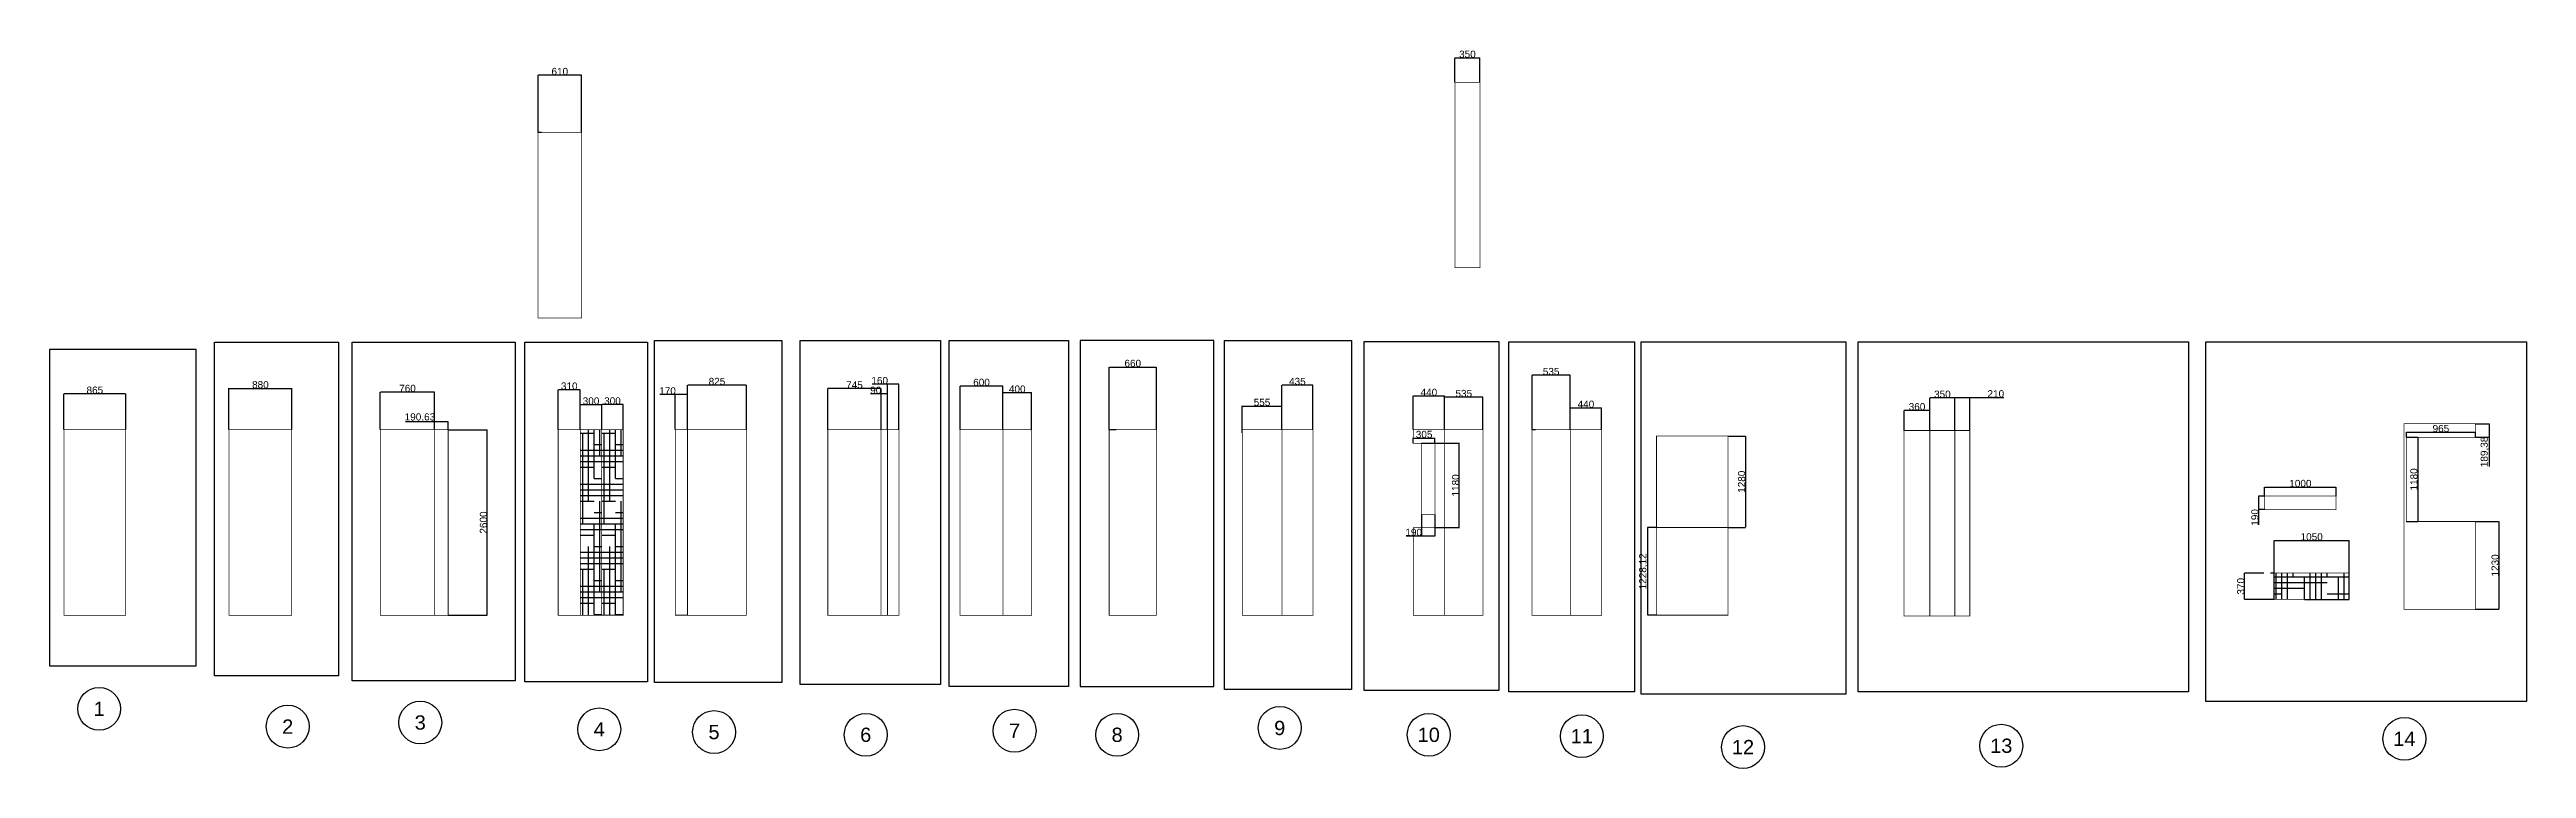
# Model space of a CAD drawing. Header units: millimetres. Extents: x 55547 to 190849, y 191990 to 326950.
# Drawn here: x 107972 to 142641, y 200333 to 210405 of the extents above; entities that cross this region are included whole.
import ezdxf
from ezdxf.enums import TextEntityAlignment as Align

# ---------------------------------------------------------------- set-up
doc = ezdxf.new("R2010")
doc.units = ezdxf.units.MM
doc.layers.get('Defpoints').update_dxf_attribs({"color": 144})
for name, color, linetype in [('000_50T 1pcs', 3, 'Continuous'), ('000_50T 갯수', 2, 'Continuous'), ('000_쪽', 2, 'Continuous')]:
    doc.layers.add(name, color=color, linetype=linetype)
doc.styles.get("Standard").update_dxf_attribs({"font": 'arial.ttf'})
doc.dimstyles.new('ISO-25', dxfattribs={"dimtxt": 2.5, "dimasz": 2.5, "dimexe": 1.25, "dimexo": 0.625, "dimtad": 1, "dimtxsty": 'Standard', "dimcen": 2.5, "dimadec": 0, "dimazin": 0, "dimtfac": 1, "dimtmove": 0, "dimatfit": 3, "dimfxl": 1, "dimarcsym": 0})

msp = doc.modelspace()

# ---------------------------------------------------------------- texts
at = {"layer": '000_50T 갯수', "color": 2, "lineweight": 30}
for s, p in [('1', (108666.201, 201168.882)), ('2', (111305.535, 200920.249)), ('3', (113160.72, 200977.626)), ('4', (115666.175, 200881.998)), ('8', (122914.781, 200805.496)), ('10', (127276.613, 200805.496)), ('13', (135290.244, 200652.491)), ('14', (140932.299, 200748.119)), ('12', (131675.503, 200633.365))]:
    msp.add_text(s, height=200, dxfattribs=at).set_placement(p, align=Align.MIDDLE_CENTER)
at = {"layer": '000_50T 갯수', "color": 4, "lineweight": 30}
for s, p in [('5', (117272.726, 200843.747)), ('6', (119395.669, 200805.496)), ('7', (121480.36, 200862.873)), ('9', (125190.729, 200901.124)), ('11', (129418.681, 200786.37))]:
    msp.add_text(s, height=200, dxfattribs=at).set_placement(p, align=Align.MIDDLE_CENTER)

# ---------------------------------------------------------------- blocks, each defined once
blk = doc.blocks.new('*D346')
at = {"layer": '000_50T 1pcs', "color": 0, "lineweight": -2, "transparency": 16777216}
for p, q in [((115701, 205082), (115701, 205432)), ((115999, 205431), (115704, 205431)), ((116001, 205082), (116001, 205432))]:
    blk.add_line(p, q, dxfattribs=at)
at = {"layer": '000_50T 1pcs', "color": 0, "transparency": 16777216}
for points in [[(115704, 205431), (115704, 205430), (115701, 205431)], [(115999, 205431), (115999, 205430), (116001, 205431)]]:
    blk.add_solid(points, dxfattribs=at)
at = {"layer": 'Defpoints', "color": 0, "transparency": 16777216}
for p in [(115701, 205431), (115701, 205081, 0), (116001, 205081, 0)]:
    blk.add_point(p, dxfattribs=at)
at = {"layer": '000_50T 1pcs', "color": 0, "transparency": 16777216, "insert": (115851, 205482), "char_height": 100, "attachment_point": 5}
blk.add_mtext('300', dxfattribs=at)
blk = doc.blocks.new('*D349')
at = {"layer": '000_50T 1pcs', "color": 0, "lineweight": -2, "transparency": 16777216}
for p, q in [((115401, 205081), (115401, 205431)), ((115699, 205429), (115404, 205429)), ((115701, 205081), (115701, 205431))]:
    blk.add_line(p, q, dxfattribs=at)
at = {"layer": '000_50T 1pcs', "color": 0, "transparency": 16777216}
for points in [[(115404, 205430), (115404, 205429), (115401, 205429)], [(115699, 205430), (115699, 205429), (115701, 205429)]]:
    blk.add_solid(points, dxfattribs=at)
at = {"layer": 'Defpoints', "color": 0, "transparency": 16777216}
for p in [(115401, 205429), (115401, 205080, 0), (115701, 205080, 0)]:
    blk.add_point(p, dxfattribs=at)
at = {"layer": '000_50T 1pcs', "color": 0, "transparency": 16777216, "insert": (115551, 205481), "char_height": 100, "attachment_point": 5}
blk.add_mtext('300', dxfattribs=at)
blk = doc.blocks.new('*D396')
at = {"layer": '000_50T 1pcs', "color": 0, "lineweight": -2, "transparency": 16777216}
for p, q in [((115091, 205080), (115091, 205639)), ((115399, 205638), (115094, 205638)), ((115401, 205080), (115401, 205639))]:
    blk.add_line(p, q, dxfattribs=at)
at = {"layer": '000_50T 1pcs', "color": 0, "transparency": 16777216}
for points in [[(115094, 205638), (115094, 205638), (115091, 205638)], [(115399, 205638), (115399, 205638), (115401, 205638)]]:
    blk.add_solid(points, dxfattribs=at)
at = {"layer": 'Defpoints', "color": 0, "transparency": 16777216}
for p in [(115091, 205638), (115091, 205079), (115401, 205079)]:
    blk.add_point(p, dxfattribs=at)
at = {"layer": '000_50T 1pcs', "color": 0, "lineweight": 30, "transparency": 16777216, "insert": (115246, 205690), "char_height": 100, "attachment_point": 5}
blk.add_mtext('310', dxfattribs=at)
blk = doc.blocks.new('*D397')
at = {"layer": '000_50T 1pcs', "color": 0, "lineweight": -2, "transparency": 16777216}
for p, q in [((113552, 205079), (114098, 205079)), ((114096, 202481), (114096, 205076)), ((113552, 202479), (114098, 202479))]:
    blk.add_line(p, q, dxfattribs=at)
at = {"layer": '000_50T 1pcs', "color": 0, "transparency": 16777216}
for points in [[(114096, 205076), (114097, 205076), (114096, 205079)], [(114096, 202481), (114097, 202481), (114096, 202479)]]:
    blk.add_solid(points, dxfattribs=at)
at = {"layer": 'Defpoints', "color": 0, "transparency": 16777216}
for p in [(113552, 205079), (114096, 205079), (113552, 202479)]:
    blk.add_point(p, dxfattribs=at)
at = {"layer": '000_50T 1pcs', "color": 0, "lineweight": 30, "transparency": 16777216, "insert": (114045, 203779), "char_height": 100, "attachment_point": 5, "rotation": 90}
blk.add_mtext('2600', dxfattribs=at)
blk = doc.blocks.new('*D405')
at = {"layer": '000_50T 1pcs', "color": 0, "lineweight": -2, "transparency": 16777216}
for p, q in [((112602, 205080), (112602, 205607)), ((113359, 205606), (112604, 205606)), ((113362, 205080), (113362, 205607))]:
    blk.add_line(p, q, dxfattribs=at)
at = {"layer": '000_50T 1pcs', "color": 0, "transparency": 16777216}
for points in [[(112604, 205606), (112604, 205606), (112602, 205606)], [(113359, 205606), (113359, 205606), (113362, 205606)]]:
    blk.add_solid(points, dxfattribs=at)
at = {"layer": 'Defpoints', "color": 0, "transparency": 16777216}
for p in [(112602, 205606), (112602, 205080), (113362, 205080)]:
    blk.add_point(p, dxfattribs=at)
at = {"layer": '000_50T 1pcs', "color": 0, "lineweight": 30, "transparency": 16777216, "insert": (112982, 205658), "char_height": 100, "attachment_point": 5}
blk.add_mtext('760', dxfattribs=at)
blk = doc.blocks.new('*D407')
at = {"layer": '000_50T 1pcs', "color": 0, "lineweight": -2, "transparency": 16777216}
for p, q in [((110483, 205080), (110483, 205659)), ((110485, 205658), (111360, 205658)), ((111363, 205080), (111363, 205659))]:
    blk.add_line(p, q, dxfattribs=at)
at = {"layer": '000_50T 1pcs', "color": 0, "transparency": 16777216}
for points in [[(110485, 205658), (110485, 205657), (110483, 205658)], [(111360, 205658), (111360, 205657), (111363, 205658)]]:
    blk.add_solid(points, dxfattribs=at)
at = {"layer": 'Defpoints', "color": 0, "transparency": 16777216}
for p in [(111363, 205658), (110483, 205080), (111363, 205080)]:
    blk.add_point(p, dxfattribs=at)
at = {"layer": '000_50T 1pcs', "color": 0, "lineweight": 30, "transparency": 16777216, "insert": (110923, 205709), "char_height": 100, "attachment_point": 5}
blk.add_mtext('880', dxfattribs=at)
blk = doc.blocks.new('*D408')
at = {"layer": '000_50T 1pcs', "color": 0, "lineweight": -2, "transparency": 16777216}
for p, q in [((116731, 205572), (116516, 205572)), ((116731, 205082), (116731, 205573)), ((116899, 205572), (116734, 205572)), ((116901, 205082), (116901, 205573))]:
    blk.add_line(p, q, dxfattribs=at)
at = {"layer": '000_50T 1pcs', "color": 0, "transparency": 16777216}
for points in [[(116734, 205572), (116734, 205571), (116731, 205572)], [(116899, 205572), (116899, 205571), (116901, 205572)]]:
    blk.add_solid(points, dxfattribs=at)
at = {"layer": 'Defpoints', "color": 0, "transparency": 16777216}
for p in [(116731, 205572), (116731, 205081), (116901, 205081)]:
    blk.add_point(p, dxfattribs=at)
at = {"layer": '000_50T 1pcs', "color": 0, "lineweight": 30, "transparency": 16777216, "insert": (116622, 205623), "char_height": 100, "attachment_point": 5}
blk.add_mtext('170', dxfattribs=at)
blk = doc.blocks.new('*D359')
at = {"layer": '000_50T 1pcs', "color": 0, "lineweight": -2, "transparency": 16777216}
for p, q in [((116901, 205081), (116901, 205704)), ((117724, 205703), (116904, 205703)), ((117726, 205082), (117726, 205704))]:
    blk.add_line(p, q, dxfattribs=at)
at = {"layer": '000_50T 1pcs', "color": 0, "transparency": 16777216}
for points in [[(116904, 205704), (116904, 205703), (116901, 205703)], [(117724, 205704), (117724, 205703), (117726, 205703)]]:
    blk.add_solid(points, dxfattribs=at)
at = {"layer": 'Defpoints', "color": 0, "transparency": 16777216}
for p in [(116901, 205703), (116901, 205080), (117726, 205081)]:
    blk.add_point(p, dxfattribs=at)
at = {"layer": '000_50T 1pcs', "color": 0, "lineweight": 30, "transparency": 16777216, "insert": (117314, 205755), "char_height": 100, "attachment_point": 5}
blk.add_mtext('825', dxfattribs=at)
blk = doc.blocks.new('*D378')
at = {"layer": '000_50T 1pcs', "color": 0, "lineweight": -2, "transparency": 16777216}
for p, q in [((113362, 205188), (112952, 205188)), ((113362, 205080), (113362, 205189)), ((113550, 205188), (113364, 205188)), ((113552, 205080), (113552, 205189))]:
    blk.add_line(p, q, dxfattribs=at)
at = {"layer": '000_50T 1pcs', "color": 0, "transparency": 16777216}
for points in [[(113364, 205189), (113364, 205188), (113362, 205188)], [(113550, 205189), (113550, 205188), (113552, 205188)]]:
    blk.add_solid(points, dxfattribs=at)
at = {"layer": 'Defpoints', "color": 0, "transparency": 16777216}
for p in [(113362, 205188), (113362, 205079), (113552, 205079)]:
    blk.add_point(p, dxfattribs=at)
at = {"layer": '000_50T 1pcs', "color": 0, "lineweight": 30, "transparency": 16777216, "insert": (113156, 205249), "char_height": 100, "attachment_point": 5}
blk.add_mtext('190,63', dxfattribs=at)
blk = doc.blocks.new('*D401')
at = {"layer": '000_50T 1pcs', "color": 0, "lineweight": -2, "transparency": 16777216}
for p, q in [((114809, 209244), (114809, 210046)), ((115417, 210045), (114812, 210045)), ((115419, 209244), (115419, 210046))]:
    blk.add_line(p, q, dxfattribs=at)
at = {"layer": '000_50T 1pcs', "color": 0, "transparency": 16777216}
for points in [[(114812, 210045), (114812, 210045), (114809, 210045)], [(115417, 210045), (115417, 210045), (115419, 210045)]]:
    blk.add_solid(points, dxfattribs=at)
at = {"layer": 'Defpoints', "color": 0, "transparency": 16777216}
for p in [(114809, 210045), (114809, 209244), (115419, 209244)]:
    blk.add_point(p, dxfattribs=at)
at = {"layer": '000_50T 1pcs', "color": 0, "lineweight": 30, "transparency": 16777216, "insert": (115114, 210097), "char_height": 100, "attachment_point": 5}
blk.add_mtext('610', dxfattribs=at)
blk = doc.blocks.new('*D406')
at = {"layer": '000_50T 1pcs', "color": 0, "lineweight": -2, "transparency": 16777216}
for p, q in [((108174, 205080), (108174, 205583)), ((109036, 205582), (108176, 205582)), ((109039, 205080), (109039, 205583))]:
    blk.add_line(p, q, dxfattribs=at)
at = {"layer": '000_50T 1pcs', "color": 0, "transparency": 16777216}
for points in [[(108176, 205582), (108176, 205581), (108174, 205582)], [(109036, 205582), (109036, 205581), (109039, 205582)]]:
    blk.add_solid(points, dxfattribs=at)
at = {"layer": 'Defpoints', "color": 0, "transparency": 16777216}
for p in [(108174, 205582), (108174, 205080), (109039, 205080)]:
    blk.add_point(p, dxfattribs=at)
at = {"layer": '000_50T 1pcs', "color": 0, "lineweight": 30, "transparency": 16777216, "insert": (108606, 205633), "char_height": 100, "attachment_point": 5}
blk.add_mtext('865', dxfattribs=at)
blk = doc.blocks.new('*D347')
at = {"layer": '000_50T 1pcs', "color": 0, "lineweight": -2, "transparency": 16777216}
for p, q in [((138964, 203071), (138694, 203071)), ((138695, 202704), (138695, 203069)), ((139109, 202701), (138694, 202701))]:
    blk.add_line(p, q, dxfattribs=at)
at = {"layer": '000_50T 1pcs', "color": 0, "transparency": 16777216}
for points in [[(138695, 203069), (138696, 203069), (138695, 203071)], [(138695, 202704), (138696, 202704), (138695, 202701)]]:
    blk.add_solid(points, dxfattribs=at)
at = {"layer": 'Defpoints', "color": 0, "transparency": 16777216}
for p in [(138695, 203071), (138965, 203071, 0), (139110, 202701, 0)]:
    blk.add_point(p, dxfattribs=at)
at = {"layer": '000_50T 1pcs', "color": 0, "transparency": 16777216, "insert": (138643, 202886), "char_height": 100, "attachment_point": 5, "rotation": 90}
blk.add_mtext('370', dxfattribs=at)
blk = doc.blocks.new('*D348')
at = {"layer": '000_50T 1pcs', "color": 0, "lineweight": -2, "transparency": 16777216}
for p, q in [((139110, 202702), (139110, 203527)), ((139113, 203526), (140158, 203526)), ((140160, 202702), (140160, 203527))]:
    blk.add_line(p, q, dxfattribs=at)
at = {"layer": '000_50T 1pcs', "color": 0, "transparency": 16777216}
for points in [[(139113, 203526), (139113, 203526), (139110, 203526)], [(140158, 203526), (140158, 203526), (140160, 203526)]]:
    blk.add_solid(points, dxfattribs=at)
at = {"layer": 'Defpoints', "color": 0, "transparency": 16777216}
for p in [(140160, 203526), (139110, 202701, 0), (140160, 202701, 0)]:
    blk.add_point(p, dxfattribs=at)
at = {"layer": '000_50T 1pcs', "color": 0, "transparency": 16777216, "insert": (139635, 203578), "char_height": 100, "attachment_point": 5}
blk.add_mtext('1050', dxfattribs=at)
blk = doc.blocks.new('*D352')
at = {"layer": '000_50T 1pcs', "color": 0, "lineweight": -2, "transparency": 16777216}
for p, q in [((134291, 205068), (134291, 205526)), ((134638, 205524), (134293, 205524)), ((134641, 205068), (134641, 205526))]:
    blk.add_line(p, q, dxfattribs=at)
at = {"layer": '000_50T 1pcs', "color": 0, "transparency": 16777216}
for points in [[(134293, 205525), (134293, 205524), (134291, 205524)], [(134638, 205525), (134638, 205524), (134641, 205524)]]:
    blk.add_solid(points, dxfattribs=at)
at = {"layer": 'Defpoints', "color": 0, "transparency": 16777216}
for p in [(134291, 205524), (134291, 205068, 0), (134641, 205068, 0)]:
    blk.add_point(p, dxfattribs=at)
at = {"layer": '000_50T 1pcs', "color": 0, "lineweight": 30, "transparency": 16777216, "insert": (134466, 205576), "char_height": 100, "attachment_point": 5}
blk.add_mtext('350', dxfattribs=at)
blk = doc.blocks.new('*D393')
at = {"layer": '000_50T 1pcs', "color": 0, "lineweight": -2, "transparency": 16777216}
for p, q in [((127059, 205080), (127059, 205552)), ((127497, 205551), (127062, 205551)), ((127499, 205080), (127499, 205552))]:
    blk.add_line(p, q, dxfattribs=at)
at = {"layer": '000_50T 1pcs', "color": 0, "transparency": 16777216}
for points in [[(127062, 205551), (127062, 205550), (127059, 205551)], [(127497, 205551), (127497, 205550), (127499, 205551)]]:
    blk.add_solid(points, dxfattribs=at)
at = {"layer": 'Defpoints', "color": 0, "transparency": 16777216}
for p in [(127059, 205551), (127059, 205079), (127499, 205079)]:
    blk.add_point(p, dxfattribs=at)
at = {"layer": '000_50T 1pcs', "color": 0, "lineweight": 30, "transparency": 16777216, "insert": (127279, 205602), "char_height": 100, "attachment_point": 5}
blk.add_mtext('440', dxfattribs=at)
blk = doc.blocks.new('*D394')
at = {"layer": '000_50T 1pcs', "color": 0, "lineweight": -2, "transparency": 16777216}
for p, q in [((134641, 205068), (134641, 205531)), ((134643, 205530), (134848, 205530)), ((134851, 205068), (134851, 205531)), ((134851, 205530), (135326, 205530))]:
    blk.add_line(p, q, dxfattribs=at)
at = {"layer": '000_50T 1pcs', "color": 0, "transparency": 16777216}
for points in [[(134643, 205531), (134643, 205530), (134641, 205530)], [(134848, 205531), (134848, 205530), (134851, 205530)]]:
    blk.add_solid(points, dxfattribs=at)
at = {"layer": 'Defpoints', "color": 0, "transparency": 16777216}
for p in [(134641, 205530), (134641, 205068), (134851, 205068)]:
    blk.add_point(p, dxfattribs=at)
at = {"layer": '000_50T 1pcs', "color": 0, "lineweight": 30, "transparency": 16777216, "insert": (135214, 205582), "char_height": 100, "attachment_point": 5}
blk.add_mtext('210', dxfattribs=at)
blk = doc.blocks.new('*D395')
at = {"layer": '000_50T 1pcs', "color": 0, "lineweight": -2, "transparency": 16777216}
for p, q in [((124666, 205080), (124666, 205412)), ((124668, 205411), (125218, 205411)), ((125221, 205080), (125221, 205412))]:
    blk.add_line(p, q, dxfattribs=at)
at = {"layer": '000_50T 1pcs', "color": 0, "transparency": 16777216}
for points in [[(124668, 205411), (124668, 205410), (124666, 205411)], [(125218, 205411), (125218, 205410), (125221, 205411)]]:
    blk.add_solid(points, dxfattribs=at)
at = {"layer": 'Defpoints', "color": 0, "transparency": 16777216}
for p in [(125221, 205411), (124666, 205080), (125221, 205080)]:
    blk.add_point(p, dxfattribs=at)
at = {"layer": '000_50T 1pcs', "color": 0, "lineweight": 30, "transparency": 16777216, "insert": (124943, 205462), "char_height": 100, "attachment_point": 5}
blk.add_mtext('555', dxfattribs=at)
blk = doc.blocks.new('*D353')
at = {"layer": '000_50T 1pcs', "color": 0, "lineweight": -2, "transparency": 16777216}
for p, q in [((119701, 205715), (119486, 205715)), ((119701, 205080), (119701, 205717)), ((119858, 205715), (119703, 205715)), ((119861, 205080), (119861, 205717))]:
    blk.add_line(p, q, dxfattribs=at)
at = {"layer": '000_50T 1pcs', "color": 0, "transparency": 16777216}
for points in [[(119703, 205716), (119703, 205715), (119701, 205715)], [(119858, 205716), (119858, 205715), (119861, 205715)]]:
    blk.add_solid(points, dxfattribs=at)
at = {"layer": 'Defpoints', "color": 0, "transparency": 16777216}
for p in [(119701, 205715), (119701, 205079), (119861, 205079)]:
    blk.add_point(p, dxfattribs=at)
at = {"layer": '000_50T 1pcs', "color": 0, "lineweight": 30, "transparency": 16777216, "insert": (119592, 205767), "char_height": 100, "attachment_point": 5}
blk.add_mtext('160', dxfattribs=at)
blk = doc.blocks.new('*D398')
at = {"layer": '000_50T 1pcs', "color": 0, "lineweight": -2, "transparency": 16777216}
for p, q in [((129257, 205080), (129257, 205385)), ((129695, 205383), (129260, 205383)), ((129697, 205080), (129697, 205385))]:
    blk.add_line(p, q, dxfattribs=at)
at = {"layer": '000_50T 1pcs', "color": 0, "transparency": 16777216}
for points in [[(129260, 205384), (129260, 205383), (129257, 205383)], [(129695, 205384), (129695, 205383), (129697, 205383)]]:
    blk.add_solid(points, dxfattribs=at)
at = {"layer": 'Defpoints', "color": 0, "transparency": 16777216}
for p in [(129257, 205383), (129257, 205079), (129697, 205080)]:
    blk.add_point(p, dxfattribs=at)
at = {"layer": '000_50T 1pcs', "color": 0, "lineweight": 30, "transparency": 16777216, "insert": (129477, 205435), "char_height": 100, "attachment_point": 5}
blk.add_mtext('440', dxfattribs=at)
blk = doc.blocks.new('*D399')
at = {"layer": '000_50T 1pcs', "color": 0, "lineweight": -2, "transparency": 16777216}
for p, q in [((127499, 205080), (127499, 205535)), ((128032, 205534), (127502, 205534)), ((128034, 205080), (128034, 205535))]:
    blk.add_line(p, q, dxfattribs=at)
at = {"layer": '000_50T 1pcs', "color": 0, "transparency": 16777216}
for points in [[(127502, 205534), (127502, 205533), (127499, 205534)], [(128032, 205534), (128032, 205533), (128034, 205534)]]:
    blk.add_solid(points, dxfattribs=at)
at = {"layer": 'Defpoints', "color": 0, "transparency": 16777216}
for p in [(127499, 205534), (127499, 205079), (128034, 205079)]:
    blk.add_point(p, dxfattribs=at)
at = {"layer": '000_50T 1pcs', "color": 0, "lineweight": 30, "transparency": 16777216, "insert": (127767, 205586), "char_height": 100, "attachment_point": 5}
blk.add_mtext('535', dxfattribs=at)
blk = doc.blocks.new('*D402')
at = {"layer": '000_50T 1pcs', "color": 0, "lineweight": -2, "transparency": 16777216}
for p, q in [((120717, 205080), (120717, 205691)), ((121315, 205690), (120720, 205690)), ((121317, 205080), (121317, 205691))]:
    blk.add_line(p, q, dxfattribs=at)
at = {"layer": '000_50T 1pcs', "color": 0, "transparency": 16777216}
for points in [[(120720, 205690), (120720, 205689), (120717, 205690)], [(121315, 205690), (121315, 205689), (121317, 205690)]]:
    blk.add_solid(points, dxfattribs=at)
at = {"layer": 'Defpoints', "color": 0, "transparency": 16777216}
for p in [(120717, 205690), (120717, 205080), (121317, 205080)]:
    blk.add_point(p, dxfattribs=at)
at = {"layer": '000_50T 1pcs', "color": 0, "lineweight": 30, "transparency": 16777216, "insert": (121017, 205742), "char_height": 100, "attachment_point": 5}
blk.add_mtext('600', dxfattribs=at)
blk = doc.blocks.new('*D403')
at = {"layer": '000_50T 1pcs', "color": 0, "lineweight": -2, "transparency": 16777216}
for p, q in [((118866, 205080), (118866, 205656)), ((119608, 205655), (118868, 205655)), ((119611, 205080), (119611, 205656))]:
    blk.add_line(p, q, dxfattribs=at)
at = {"layer": '000_50T 1pcs', "color": 0, "transparency": 16777216}
for points in [[(118868, 205655), (118868, 205655), (118866, 205655)], [(119608, 205655), (119608, 205655), (119611, 205655)]]:
    blk.add_solid(points, dxfattribs=at)
at = {"layer": 'Defpoints', "color": 0, "transparency": 16777216}
for p in [(118866, 205655), (118866, 205080), (119611, 205080)]:
    blk.add_point(p, dxfattribs=at)
at = {"layer": '000_50T 1pcs', "color": 0, "lineweight": 30, "transparency": 16777216, "insert": (119238, 205706), "char_height": 100, "attachment_point": 5}
blk.add_mtext('745', dxfattribs=at)
blk = doc.blocks.new('*D404')
at = {"layer": '000_50T 1pcs', "color": 0, "lineweight": -2, "transparency": 16777216}
for p, q in [((119611, 205580), (119464, 205580)), ((119611, 205080), (119611, 205581)), ((119698, 205580), (119613, 205580)), ((119701, 205080), (119701, 205581))]:
    blk.add_line(p, q, dxfattribs=at)
at = {"layer": '000_50T 1pcs', "color": 0, "transparency": 16777216}
for points in [[(119613, 205581), (119613, 205580), (119611, 205580)], [(119698, 205581), (119698, 205580), (119701, 205580)]]:
    blk.add_solid(points, dxfattribs=at)
at = {"layer": 'Defpoints', "color": 0, "transparency": 16777216}
for p in [(119611, 205580), (119611, 205080), (119701, 205079)]:
    blk.add_point(p, dxfattribs=at)
at = {"layer": '000_50T 1pcs', "color": 0, "lineweight": 30, "transparency": 16777216, "insert": (119536, 205632), "char_height": 100, "attachment_point": 5}
blk.add_mtext('90', dxfattribs=at)
blk = doc.blocks.new('*D354')
at = {"layer": '000_50T 1pcs', "color": 0, "lineweight": -2, "transparency": 16777216}
for p, q in [((125221, 205081), (125221, 205705)), ((125653, 205703), (125223, 205703)), ((125656, 205081), (125656, 205705))]:
    blk.add_line(p, q, dxfattribs=at)
at = {"layer": '000_50T 1pcs', "color": 0, "transparency": 16777216}
for points in [[(125223, 205704), (125223, 205703), (125221, 205703)], [(125653, 205704), (125653, 205703), (125656, 205703)]]:
    blk.add_solid(points, dxfattribs=at)
at = {"layer": 'Defpoints', "color": 0, "transparency": 16777216}
for p in [(125221, 205703), (125221, 205080), (125656, 205080)]:
    blk.add_point(p, dxfattribs=at)
at = {"layer": '000_50T 1pcs', "color": 0, "lineweight": 30, "transparency": 16777216, "insert": (125438, 205755), "char_height": 100, "attachment_point": 5}
blk.add_mtext('435', dxfattribs=at)
blk = doc.blocks.new('*D410')
at = {"layer": '000_50T 1pcs', "color": 0, "lineweight": -2, "transparency": 16777216}
for p, q in [((121317, 205080), (121317, 205598)), ((121715, 205597), (121320, 205597)), ((121717, 205080), (121717, 205598))]:
    blk.add_line(p, q, dxfattribs=at)
at = {"layer": '000_50T 1pcs', "color": 0, "transparency": 16777216}
for points in [[(121320, 205597), (121320, 205596), (121317, 205597)], [(121715, 205597), (121715, 205596), (121717, 205597)]]:
    blk.add_solid(points, dxfattribs=at)
at = {"layer": 'Defpoints', "color": 0, "transparency": 16777216}
for p in [(121317, 205597), (121317, 205080), (121717, 205080)]:
    blk.add_point(p, dxfattribs=at)
at = {"layer": '000_50T 1pcs', "color": 0, "lineweight": 30, "transparency": 16777216, "insert": (121517, 205648), "char_height": 100, "attachment_point": 5}
blk.add_mtext('400', dxfattribs=at)
blk = doc.blocks.new('*D356')
at = {"layer": '000_50T 1pcs', "color": 0, "lineweight": -2, "transparency": 16777216}
for p, q in [((122804, 205081), (122804, 205957)), ((122806, 205956), (123461, 205956)), ((123464, 205080), (123464, 205957))]:
    blk.add_line(p, q, dxfattribs=at)
at = {"layer": '000_50T 1pcs', "color": 0, "transparency": 16777216}
for points in [[(122806, 205957), (122806, 205956), (122804, 205956)], [(123461, 205957), (123461, 205956), (123464, 205956)]]:
    blk.add_solid(points, dxfattribs=at)
at = {"layer": 'Defpoints', "color": 0, "transparency": 16777216}
for p in [(123464, 205956), (122804, 205080), (123464, 205080)]:
    blk.add_point(p, dxfattribs=at)
at = {"layer": '000_50T 1pcs', "color": 0, "lineweight": 30, "transparency": 16777216, "insert": (123134, 206008), "char_height": 100, "attachment_point": 5}
blk.add_mtext('660', dxfattribs=at)
blk = doc.blocks.new('*D415')
at = {"layer": '000_50T 1pcs', "color": 0, "lineweight": -2, "transparency": 16777216}
for p, q in [((128722, 205080), (128722, 205843)), ((129255, 205842), (128725, 205842)), ((129257, 205080), (129257, 205843))]:
    blk.add_line(p, q, dxfattribs=at)
at = {"layer": '000_50T 1pcs', "color": 0, "transparency": 16777216}
for points in [[(128725, 205842), (128725, 205841), (128722, 205842)], [(129255, 205842), (129255, 205841), (129257, 205842)]]:
    blk.add_solid(points, dxfattribs=at)
at = {"layer": 'Defpoints', "color": 0, "transparency": 16777216}
for p in [(128722, 205842), (128722, 205080), (129257, 205080)]:
    blk.add_point(p, dxfattribs=at)
at = {"layer": '000_50T 1pcs', "color": 0, "lineweight": 30, "transparency": 16777216, "insert": (128990, 205894), "char_height": 100, "attachment_point": 5}
blk.add_mtext('535', dxfattribs=at)
blk = doc.blocks.new('*D372')
at = {"layer": '000_50T 1pcs', "color": 0, "lineweight": -2, "transparency": 16777216}
for p, q in [((140961, 204974), (140961, 205045)), ((140964, 205044), (141924, 205044)), ((141926, 204974), (141926, 205045))]:
    blk.add_line(p, q, dxfattribs=at)
at = {"layer": '000_50T 1pcs', "color": 0, "transparency": 16777216}
for points in [[(140964, 205044), (140964, 205043), (140961, 205044)], [(141924, 205044), (141924, 205043), (141926, 205044)]]:
    blk.add_solid(points, dxfattribs=at)
at = {"layer": 'Defpoints', "color": 0, "transparency": 16777216}
for p in [(140961, 204973), (141926, 205044), (141926, 204973)]:
    blk.add_point(p, dxfattribs=at)
at = {"layer": '000_50T 1pcs', "color": 0, "lineweight": 30, "transparency": 16777216, "insert": (141444, 205095), "char_height": 100, "attachment_point": 5}
blk.add_mtext('965', dxfattribs=at)
blk = doc.blocks.new('*D373')
at = {"layer": '000_50T 1pcs', "color": 0, "lineweight": -2, "transparency": 16777216}
for p, q in [((141927, 205163), (142121, 205163)), ((141927, 204974), (142121, 204974)), ((142120, 205161), (142120, 204976)), ((142120, 204974), (142120, 204564))]:
    blk.add_line(p, q, dxfattribs=at)
at = {"layer": '000_50T 1pcs', "color": 0, "transparency": 16777216}
for points in [[(142120, 205161), (142121, 205161), (142120, 205163)], [(142120, 204976), (142121, 204976), (142120, 204974)]]:
    blk.add_solid(points, dxfattribs=at)
at = {"layer": 'Defpoints', "color": 0, "transparency": 16777216}
for p in [(141926, 205163), (141926, 204974), (142120, 204974)]:
    blk.add_point(p, dxfattribs=at)
at = {"layer": '000_50T 1pcs', "color": 0, "lineweight": 30, "transparency": 16777216, "insert": (142059, 204768), "char_height": 100, "attachment_point": 5, "rotation": 90}
blk.add_mtext('189,38', dxfattribs=at)
blk = doc.blocks.new('*D374')
at = {"layer": '000_50T 1pcs', "color": 0, "lineweight": -2, "transparency": 16777216}
for p, q in [((140962, 204973), (141120, 204973)), ((141119, 204971), (141119, 203796)), ((140962, 203793), (141120, 203793))]:
    blk.add_line(p, q, dxfattribs=at)
at = {"layer": '000_50T 1pcs', "color": 0, "transparency": 16777216}
for points in [[(141119, 204971), (141120, 204971), (141119, 204973)], [(141119, 203796), (141120, 203796), (141119, 203793)]]:
    blk.add_solid(points, dxfattribs=at)
at = {"layer": 'Defpoints', "color": 0, "transparency": 16777216}
for p in [(140961, 204973), (140961, 203793), (141119, 203793)]:
    blk.add_point(p, dxfattribs=at)
at = {"layer": '000_50T 1pcs', "color": 0, "lineweight": 30, "transparency": 16777216, "insert": (141067, 204383), "char_height": 100, "attachment_point": 5, "rotation": 90}
blk.add_mtext('1180', dxfattribs=at)
blk = doc.blocks.new('*D375')
at = {"layer": '000_50T 1pcs', "color": 0, "lineweight": -2, "transparency": 16777216}
for p, q in [((141927, 203793), (142256, 203793)), ((142254, 203791), (142254, 202566)), ((141927, 202563), (142256, 202563))]:
    blk.add_line(p, q, dxfattribs=at)
at = {"layer": '000_50T 1pcs', "color": 0, "transparency": 16777216}
for points in [[(142254, 203791), (142255, 203791), (142254, 203793)], [(142254, 202566), (142255, 202566), (142254, 202563)]]:
    blk.add_solid(points, dxfattribs=at)
at = {"layer": 'Defpoints', "color": 0, "transparency": 16777216}
for p in [(141926, 203793), (141926, 202563), (142254, 202563)]:
    blk.add_point(p, dxfattribs=at)
at = {"layer": '000_50T 1pcs', "color": 0, "lineweight": 30, "transparency": 16777216, "insert": (142203, 203178), "char_height": 100, "attachment_point": 5, "rotation": 90}
blk.add_mtext('1230', dxfattribs=at)
blk = doc.blocks.new('*D376')
at = {"layer": '000_50T 1pcs', "color": 0, "lineweight": -2, "transparency": 16777216}
for p, q in [((131465, 204990), (131710, 204990)), ((131709, 204987), (131709, 203712)), ((131465, 203710), (131710, 203710))]:
    blk.add_line(p, q, dxfattribs=at)
at = {"layer": '000_50T 1pcs', "color": 0, "transparency": 16777216}
for points in [[(131709, 204987), (131709, 204987), (131709, 204990)], [(131709, 203712), (131709, 203712), (131709, 203710)]]:
    blk.add_solid(points, dxfattribs=at)
at = {"layer": 'Defpoints', "color": 0, "transparency": 16777216}
for p in [(131464, 204990), (131464, 203710), (131709, 203710)]:
    blk.add_point(p, dxfattribs=at)
at = {"layer": '000_50T 1pcs', "color": 0, "lineweight": 30, "transparency": 16777216, "insert": (131657, 204350), "char_height": 100, "attachment_point": 5, "rotation": 90}
blk.add_mtext('1280', dxfattribs=at)
blk = doc.blocks.new('*D377')
at = {"layer": '000_50T 1pcs', "color": 0, "lineweight": -2, "transparency": 16777216}
for p, q in [((127174, 203888), (127174, 203588)), ((127364, 203888), (127364, 203588)), ((127174, 203590), (126960, 203590)), ((127362, 203590), (127177, 203590))]:
    blk.add_line(p, q, dxfattribs=at)
at = {"layer": '000_50T 1pcs', "color": 0, "transparency": 16777216}
for points in [[(127177, 203590), (127177, 203589), (127174, 203590)], [(127362, 203590), (127362, 203589), (127364, 203590)]]:
    blk.add_solid(points, dxfattribs=at)
at = {"layer": 'Defpoints', "color": 0, "transparency": 16777216}
for p in [(127174, 203889), (127364, 203889), (127174, 203590)]:
    blk.add_point(p, dxfattribs=at)
at = {"layer": '000_50T 1pcs', "color": 0, "lineweight": 30, "transparency": 16777216, "insert": (127066, 203641), "char_height": 100, "attachment_point": 5}
blk.add_mtext('190', dxfattribs=at)
blk = doc.blocks.new('*D379')
at = {"layer": '000_50T 1pcs', "color": 0, "lineweight": -2, "transparency": 16777216}
for p, q in [((133931, 205068), (133931, 205350)), ((134288, 205349), (133933, 205349)), ((134291, 205068), (134291, 205350))]:
    blk.add_line(p, q, dxfattribs=at)
at = {"layer": '000_50T 1pcs', "color": 0, "transparency": 16777216}
for points in [[(133933, 205349), (133933, 205348), (133931, 205349)], [(134288, 205349), (134288, 205348), (134291, 205349)]]:
    blk.add_solid(points, dxfattribs=at)
at = {"layer": 'Defpoints', "color": 0, "transparency": 16777216}
for p in [(133931, 205349), (133931, 205068), (134291, 205068)]:
    blk.add_point(p, dxfattribs=at)
at = {"layer": '000_50T 1pcs', "color": 0, "lineweight": 30, "transparency": 16777216, "insert": (134111, 205401), "char_height": 100, "attachment_point": 5}
blk.add_mtext('360', dxfattribs=at)
blk = doc.blocks.new('*D380')
at = {"layer": '000_50T 1pcs', "color": 0, "lineweight": -2, "transparency": 16777216}
for p, q in [((138977, 204150), (138977, 204276)), ((138980, 204275), (139975, 204275)), ((139977, 204150), (139977, 204276))]:
    blk.add_line(p, q, dxfattribs=at)
at = {"layer": '000_50T 1pcs', "color": 0, "transparency": 16777216}
for points in [[(138980, 204275), (138980, 204274), (138977, 204275)], [(139975, 204275), (139975, 204274), (139977, 204275)]]:
    blk.add_solid(points, dxfattribs=at)
at = {"layer": 'Defpoints', "color": 0, "transparency": 16777216}
for p in [(139977, 204275), (138977, 204150), (139977, 204150)]:
    blk.add_point(p, dxfattribs=at)
at = {"layer": '000_50T 1pcs', "color": 0, "lineweight": 30, "transparency": 16777216, "insert": (139477, 204326), "char_height": 100, "attachment_point": 5}
blk.add_mtext('1000', dxfattribs=at)
blk = doc.blocks.new('*D381')
at = {"layer": '000_50T 1pcs', "color": 0, "lineweight": -2, "transparency": 16777216}
for p, q in [((138977, 204150), (138891, 204150)), ((138977, 203960), (138891, 203960)), ((138892, 204147), (138892, 203962)), ((138892, 203960), (138892, 203745))]:
    blk.add_line(p, q, dxfattribs=at)
at = {"layer": '000_50T 1pcs', "color": 0, "transparency": 16777216}
for points in [[(138892, 204147), (138893, 204147), (138892, 204150)], [(138892, 203962), (138893, 203962), (138892, 203960)]]:
    blk.add_solid(points, dxfattribs=at)
at = {"layer": 'Defpoints', "color": 0, "transparency": 16777216}
for p in [(138892, 203960), (138977, 204150), (138977, 203960)]:
    blk.add_point(p, dxfattribs=at)
at = {"layer": '000_50T 1pcs', "color": 0, "lineweight": 30, "transparency": 16777216, "insert": (138841, 203851), "char_height": 100, "attachment_point": 5, "rotation": 90}
blk.add_mtext('190', dxfattribs=at)
blk = doc.blocks.new('*D382')
at = {"layer": '000_50T 1pcs', "color": 0, "lineweight": -2, "transparency": 16777216}
for p, q in [((130464, 203710), (130340, 203710)), ((130342, 202484), (130342, 203707)), ((130464, 202481), (130340, 202481))]:
    blk.add_line(p, q, dxfattribs=at)
at = {"layer": '000_50T 1pcs', "color": 0, "transparency": 16777216}
for points in [[(130341, 203707), (130342, 203707), (130342, 203710)], [(130341, 202484), (130342, 202484), (130342, 202481)]]:
    blk.add_solid(points, dxfattribs=at)
at = {"layer": 'Defpoints', "color": 0, "transparency": 16777216}
for p in [(130342, 203710), (130465, 203710), (130465, 202481)]:
    blk.add_point(p, dxfattribs=at)
at = {"layer": '000_50T 1pcs', "color": 0, "lineweight": 30, "transparency": 16777216, "insert": (130281, 203095), "char_height": 100, "attachment_point": 5, "rotation": 90}
blk.add_mtext('1228,12', dxfattribs=at)
blk = doc.blocks.new('*D384')
at = {"layer": '000_50T 1pcs', "color": 0, "lineweight": -2, "transparency": 16777216}
for p, q in [((127059, 204890), (127059, 204963)), ((127062, 204962), (127362, 204962)), ((127364, 204890), (127364, 204963))]:
    blk.add_line(p, q, dxfattribs=at)
at = {"layer": '000_50T 1pcs', "color": 0, "transparency": 16777216}
for points in [[(127062, 204962), (127062, 204961), (127059, 204962)], [(127362, 204962), (127362, 204961), (127364, 204962)]]:
    blk.add_solid(points, dxfattribs=at)
at = {"layer": 'Defpoints', "color": 0, "transparency": 16777216}
for p in [(127364, 204962), (127059, 204889), (127364, 204889)]:
    blk.add_point(p, dxfattribs=at)
at = {"layer": '000_50T 1pcs', "color": 0, "lineweight": 30, "transparency": 16777216, "insert": (127212, 205013), "char_height": 100, "attachment_point": 5}
blk.add_mtext('305', dxfattribs=at)
blk = doc.blocks.new('*D387')
at = {"layer": '000_50T 1pcs', "color": 0, "lineweight": -2, "transparency": 16777216}
for p, q in [((127365, 204889), (127706, 204889)), ((127704, 203711), (127704, 204886)), ((127365, 203709), (127706, 203709))]:
    blk.add_line(p, q, dxfattribs=at)
at = {"layer": '000_50T 1pcs', "color": 0, "transparency": 16777216}
for points in [[(127704, 204886), (127705, 204886), (127704, 204889)], [(127704, 203711), (127705, 203711), (127704, 203709)]]:
    blk.add_solid(points, dxfattribs=at)
at = {"layer": 'Defpoints', "color": 0, "transparency": 16777216}
for p in [(127364, 204889), (127704, 204889), (127364, 203709)]:
    blk.add_point(p, dxfattribs=at)
at = {"layer": '000_50T 1pcs', "color": 0, "lineweight": 30, "transparency": 16777216, "insert": (127653, 204299), "char_height": 100, "attachment_point": 5, "rotation": 90}
blk.add_mtext('1180', dxfattribs=at)
blk = doc.blocks.new('*D392')
at = {"layer": '000_50T 1pcs', "color": 0, "lineweight": -2, "transparency": 16777216}
for p, q in [((127643, 209948), (127643, 210289)), ((127645, 210288), (127990, 210288)), ((127993, 209948), (127993, 210289))]:
    blk.add_line(p, q, dxfattribs=at)
at = {"layer": '000_50T 1pcs', "color": 0, "transparency": 16777216}
for points in [[(127645, 210288), (127645, 210287), (127643, 210288)], [(127990, 210288), (127990, 210287), (127993, 210288)]]:
    blk.add_solid(points, dxfattribs=at)
at = {"layer": 'Defpoints', "color": 0, "transparency": 16777216}
for p in [(127993, 210288), (127643, 209947, 0), (127993, 209947, 0)]:
    blk.add_point(p, dxfattribs=at)
at = {"layer": '000_50T 1pcs', "color": 0, "lineweight": 30, "transparency": 16777216, "insert": (127818, 210339), "char_height": 100, "attachment_point": 5}
blk.add_mtext('350', dxfattribs=at)

# ---------------------------------------------------------------- dimensions: what is measured, and where the dimension line sits
at = {"layer": '000_50T 1pcs', "lineweight": 30}
for base, p1, p2, override, picture, middle in [((114809.232, 210044.961), (115419.232, 209243.664), (114809.232, 209243.664), {"dimtxt": 100}, '*D401', (115114.232, 210096.643)), ((127992.973, 210287.662, 0), (127642.973, 209947.075), (127992.973, 209947.075), {"dimtxt": 100}, '*D392', (127817.973, 210339.378, 0)), ((123463.73, 205956.226), (122803.73, 205080.13), (123463.73, 205079.505), {"dimtxt": 100}, '*D356', (123133.73, 206007.908)), ((128722.078, 205841.894), (129257.078, 205079.505), (128722.078, 205079.505), {"dimtxt": 100}, '*D415', (128989.578, 205893.61)), ((108173.627, 205581.613), (109038.627, 205079.505), (108173.627, 205079.505), {"dimtxt": 100}, '*D406', (108606.127, 205633.295)), ((111362.637, 205657.533), (110482.637, 205079.505), (111362.637, 205079.505), {"dimtxt": 100}, '*D407', (110922.637, 205709.216)), ((112601.578, 205606.038), (113361.578, 205079.505), (112601.578, 205079.505), {"dimtxt": 100}, '*D405', (112981.578, 205657.72)), ((115091.126, 205638.005), (115401.126, 205078.88), (115091.126, 205078.88), {"dimtxt": 100}, '*D396', (115246.126, 205689.722)), ((116731.202, 205571.589), (116901.202, 205081.085), (116731.202, 205081.085), {"dimtxt": 100}, '*D408', (116622.484, 205623.272)), ((116901.202, 205703.206), (117726.202, 205081.085), (116901.202, 205080.46), {"dimtxt": 100}, '*D359', (117313.702, 205754.888)), ((118865.658, 205654.971), (119610.658, 205079.505), (118865.658, 205079.505), {"dimtxt": 100}, '*D403', (119238.158, 205706.448)), ((119610.658, 205580.23), (119700.658, 205078.88), (119610.658, 205079.505), {"dimtxt": 100}, '*D404', (119536.08, 205631.912)), ((119700.658, 205715.5), (119860.658, 205078.88), (119700.658, 205078.88), {"dimtxt": 100}, '*D353', (119591.94, 205767.182)), ((120717.172, 205689.898), (121317.172, 205079.505), (120717.172, 205079.505), {"dimtxt": 100}, '*D402', (121017.172, 205741.58)), ((121317.172, 205596.586), (121717.172, 205079.505), (121317.172, 205079.505), {"dimtxt": 100}, '*D410', (121517.172, 205648.268)), ((125220.908, 205703.395), (125655.908, 205080.13), (125220.908, 205080.13), {"dimtxt": 100}, '*D354', (125438.408, 205755.112)), ((127059.45, 205550.61), (127499.45, 205078.88), (127059.45, 205078.88), {"dimtxt": 100}, '*D393', (127279.45, 205602.293)), ((127499.45, 205533.795), (128034.45, 205078.88), (127499.45, 205078.88), {"dimtxt": 100}, '*D399', (127766.95, 205585.511)), ((134290.551, 205524.447, 0), (134640.551, 205067.765), (134290.551, 205067.765), {"dimtxt": 100}, '*D352', (134465.551, 205576.164, 0)), ((113361.577648067, 205188.167554279), (113552.202648067, 205078.879715176), (113361.577648067, 205078.879715176), {"dimtxt": 100, "dimtxsty": 'Standard'}, '*D378', (113155.587709459, 205248.888052233)), ((125220.908, 205410.67), (124665.908, 205079.505), (125220.908, 205079.505), {"dimtxt": 100}, '*D395', (124943.408, 205462.148)), ((129257.078, 205383.264), (129697.078, 205079.505), (129257.078, 205078.88), {"dimtxt": 100}, '*D398', (129477.078, 205434.946)), ((133930.551, 205348.885), (134290.551, 205067.765), (133930.551, 205067.765), {"dimtxt": 100, "dimtxsty": 'Standard'}, '*D379', (134110.551, 205400.601)), ((127364.45, 204961.571), (127059.45, 204888.88), (127364.45, 204888.88), {"dimtxt": 100, "dimtxsty": 'Standard'}, '*D384', (127211.95, 205013.288)), ((141926.041, 205043.756), (140961.041, 204973.179), (141926.041, 204973.179), {"dimtxt": 100, "dimtxsty": 'Standard'}, '*D372', (141443.541, 205095.439)), ((139977.218, 204274.759), (138977.218, 204149.522), (139977.218, 204149.522), {"dimtxt": 100, "dimtxsty": 'Standard'}, '*D380', (139477.218, 204326.441)), ((127174.45, 203589.645), (127364.45, 203888.88), (127174.45, 203888.88), {"dimtxt": 100, "dimtxsty": 'Standard'}, '*D377', (127065.732, 203641.327))]:
    dim = msp.add_linear_dim(base=base, p1=p1, p2=p2, dimstyle='ISO-25', override=override, dxfattribs=at)
    dim.commit()
    dim.dimension.update_dxf_attribs({"geometry": picture, "text_midpoint": middle})
dim = msp.add_linear_dim(base=(134640.551, 205530.187, 0), p1=(134850.551, 205067.765, 0), p2=(134640.551, 205067.765, 0), dimstyle='ISO-25', override={"dimtxt": 100}, dxfattribs=at)
dim.commit()
dim.dimension.update_dxf_attribs({"geometry": '*D394', "text_midpoint": (135214.478, 205530.187, 0), "dimtype": 160})
at = {"layer": '000_50T 1pcs'}
for base, p1, p2, picture, middle in [((115401.126, 205429.436, 0), (115701.126, 205080.13), (115401.126, 205080.13), '*D349', (115551.126, 205481.153, 0)), ((115701.126, 205430.686, 0), (116001.126, 205081.38, 0), (115701.126, 205081.38, 0), '*D346', (115851.126, 205482.403, 0)), ((140160.113, 203526.069), (139110.113, 202701.441, 0), (140160.113, 202701.441, 0), '*D348', (139635.113, 203577.751))]:
    dim = msp.add_linear_dim(base=base, p1=p1, p2=p2, dimstyle='ISO-25', override={"dimtxt": 100}, dxfattribs=at)
    dim.commit()
    dim.dimension.update_dxf_attribs({"geometry": picture, "text_midpoint": middle})
at = {"layer": '000_50T 1pcs', "lineweight": 30}
for base, p1, p2, angle, override, picture, middle in [((114096.356, 205078.88), (113551.578, 202478.88), (113551.578, 205078.88), 270, {"dimtxt": 100}, '*D397', (114044.674, 203778.88)), ((131709.013, 203709.505), (131464.351, 204989.505), (131464.351, 203709.505), 90, {"dimtxt": 100, "dimtxsty": 'Standard'}, '*D376', (131657.331, 204349.505)), ((141119.163, 203793.179), (140961.041, 204973.179), (140961.041, 203793.179), 90, {"dimtxt": 100, "dimtxsty": 'Standard'}, '*D374', (141067.481, 204383.179)), ((142120.152422568, 204973.804264432), (141926.041424574, 205163.179264431), (141926.041424574, 204973.804264432), 90, {"dimtxt": 100, "dimtxsty": 'Standard'}, '*D373', (142059.431924614, 204767.712006587)), ((127704.449, 204888.88), (127364.45, 203708.88), (127364.45, 204888.88), 90, {"dimtxt": 100, "dimtxsty": 'Standard'}, '*D387', (127652.766, 204298.88)), ((138892.263, 203959.522), (138977.218, 204149.522), (138977.218, 203959.522), 90, {"dimtxt": 100, "dimtxsty": 'Standard'}, '*D381', (138840.581, 203850.803)), ((130341.52116, 203709.50471), (130464.97632, 202481.37972), (130464.97632, 203709.50471), 90, {"dimtxt": 100, "dimtxsty": 'Standard'}, '*D382', (130280.80066, 203095.44221)), ((142254.396, 202563.179), (141926.041, 203793.179), (141926.041, 202563.179), 90, {"dimtxt": 100, "dimtxsty": 'Standard'}, '*D375', (142202.68, 203178.179))]:
    dim = msp.add_linear_dim(base=base, p1=p1, p2=p2, angle=angle, dimstyle='ISO-25', override=override, dxfattribs=at)
    dim.commit()
    dim.dimension.update_dxf_attribs({"geometry": picture, "text_midpoint": middle})
at = {"layer": '000_50T 1pcs'}
dim = msp.add_linear_dim(base=(138695.131, 203071.441), p1=(139110.113, 202701.441, 0), p2=(138965.113, 203071.441, 0), angle=90, dimstyle='ISO-25', override={"dimtxt": 100}, dxfattribs=at)
dim.commit()
dim.dimension.update_dxf_attribs({"geometry": '*D347', "text_midpoint": (138643.415, 202886.441)})

# ---------------------------------------------------------------- hatches: boundary and pattern name
at = {"layer": '000_50T 1pcs', "transparency": 33554687}
h = msp.add_hatch(dxfattribs=at)
h.set_pattern_fill('HOUND', color=252, scale=50)
h.set_pattern_definition([(0, (-286359.99, 6273.48), (317.5, 79.375), [1270, -635]), (90, (-286359.99, 6273.48), (-79.375, -317.5), [1270, -635])])
h.paths.add_polyline_path([(115401.126, 205080.13), (115701.126, 205080.13), (115701.126, 202480.13), (115401.126, 202480.13)])
h = msp.add_hatch(dxfattribs=at)
h.set_pattern_fill('HOUND', color=252, scale=50)
h.set_pattern_definition([(0, (-286059.99, 6274.73), (317.5, 79.375), [1270, -635]), (90, (-286059.99, 6274.73), (-79.375, -317.5), [1270, -635])])
h.paths.add_polyline_path([(115701.126, 205081.38), (116001.126, 205081.38), (116001.126, 202481.38), (115701.126, 202481.38)])
h = msp.add_hatch(dxfattribs=at)
h.set_pattern_fill('HOUND', color=252, scale=50)
h.set_pattern_definition([(0, (-263691.14, 4264.795), (317.5, 79.375), [1270, -635]), (90, (-263691.14, 4264.795), (-79.375, -317.5), [1270, -635])])
h.paths.add_polyline_path([(139110.113, 202702.066), (139110.113, 203071.441), (140160.113, 203071.441), (140160.113, 202702.066)])

# ---------------------------------------------------------------- linework, layer by layer
at = {"layer": '000_50T 1pcs', "lineweight": 30, "const_width": 10}
for points in [[(127692.973, 209947.075), (127642.973, 209947.075), (127642.973, 207347.075), (127992.973, 207347.075), (127992.973, 209947.075)], [(114809.232, 209243.664), (115419.232, 209243.664), (115419.232, 206643.664), (114809.232, 206643.664)], [(109038.627, 205079.505), (108173.627, 205079.505), (108173.627, 202479.505), (109038.627, 202479.505)], [(111362.637, 205079.505), (110482.637, 205079.505), (110482.637, 202479.505), (111362.637, 202479.505)], [(113361.578, 205079.505), (112601.578, 205079.505), (112601.578, 202479.505), (113361.578, 202479.505)], [(113361.578, 205078.88), (113361.578, 202478.88), (113551.578, 202478.88), (113551.578, 205078.88)], [(115401.126, 205078.88), (115091.126, 205078.88), (115091.126, 202478.88), (115401.126, 202478.88)], [(116851.202, 205081.085), (116901.202, 205081.085), (116901.202, 202481.085), (116731.202, 202481.085), (116731.202, 205081.085)], [(117726.202, 205080.46), (116901.202, 205080.46), (116901.202, 202480.46), (117726.202, 202480.46)], [(119610.658, 205079.505), (118865.658, 205079.505), (118865.658, 202479.505), (119610.658, 202479.505)], [(119700.658, 205078.88), (119610.658, 205078.88), (119610.658, 202479.505), (119700.658, 202479.505)], [(119860.658, 205078.88), (119700.658, 205078.88), (119700.658, 202478.88), (119860.658, 202478.88)], [(121317.172, 205079.505), (120717.172, 205079.505), (120717.172, 202479.505), (121317.172, 202479.505)], [(121717.172, 205079.505), (121317.172, 205079.505), (121317.172, 202479.505), (121717.172, 202479.505)], [(122803.73, 205079.505), (123463.73, 205079.505), (123463.73, 202479.505), (122803.73, 202479.505)], [(125220.908, 202479.505), (124665.908, 202479.505), (124665.908, 205079.505), (125220.908, 205079.505)], [(125655.908, 205080.13), (125220.908, 205080.13), (125220.908, 202480.13), (125655.908, 202480.13)], [(127059.45, 205078.88), (127499.45, 205078.88), (127499.45, 202478.88), (127059.45, 202478.88), (127059.45, 203708.88), (127364.45, 203708.88), (127364.45, 204888.88), (127059.45, 204888.88)], [(128034.45, 205078.88), (127499.45, 205078.88), (127499.45, 202478.88), (128034.45, 202478.88)], [(128722.078, 202479.505), (129257.078, 202479.505), (129257.078, 205079.505), (128722.078, 205079.505)], [(129257.078, 205079.505), (129697.078, 205079.505), (129697.078, 202478.88), (129257.078, 202478.88)], [(130464.351, 204989.505), (131464.351, 204989.505), (131464.351, 203709.505), (130464.351, 203709.505)], [(134290.551, 205067.765), (133930.551, 205067.765), (133930.551, 202467.765), (134290.551, 202467.765)], [(134590.551, 205067.765), (134640.551, 205067.765), (134640.551, 202467.765), (134290.551, 202467.765), (134290.551, 205067.765)], [(140926.041, 205163.179), (141926.041, 205163.179), (141926.041, 204973.179), (140961.041, 204973.179), (140961.041, 203793.179), (141926.041, 203793.179), (141926.041, 202563.179), (140926.041, 202563.179)], [(127364.45, 203888.88), (127364.45, 204888.88), (127174.45, 204888.88), (127174.45, 203888.88)], [(139977.218, 204149.522), (138977.218, 204149.522), (138977.218, 203959.522), (139977.218, 203959.522)], [(130464.976, 203709.505), (131464.976, 203709.505), (131464.976, 202481.38), (130464.976, 202481.38)]]:
    msp.add_lwpolyline(points, close=True, dxfattribs=at)
at = {"layer": '000_50T 1pcs', "lineweight": 30}
for points in [[(114859.232, 209243.664), (114809.232, 209243.664)], [(122903.73, 205079.505), (122803.73, 205079.505)], [(128772.078, 205079.505), (128722.078, 205079.505)], [(127174.45, 204888.88), (127364.45, 204888.88)]]:
    msp.add_lwpolyline(points, dxfattribs=at)
at = {"layer": '000_50T 1pcs', "const_width": 10}
for points in [[(115401.126, 205080.13), (115701.126, 205080.13), (115701.126, 202480.13), (115401.126, 202480.13)], [(139110.113, 202702.066), (139110.113, 203071.441), (140160.113, 203071.441), (140160.113, 202702.066)]]:
    msp.add_lwpolyline(points, close=True, dxfattribs=at)
at = {"layer": '000_50T 1pcs', "const_width": 10, "elevation": 0}
msp.add_lwpolyline([(115701.126, 205081.38), (116001.126, 205081.38), (116001.126, 202481.38), (115701.126, 202481.38)], close=True, dxfattribs=at)
at = {"layer": '000_50T 1pcs', "lineweight": 30, "elevation": 0}
msp.add_lwpolyline([(124665.908, 205033.474), (124665.908, 205079.505)], dxfattribs=at)
at = {"layer": '000_50T 1pcs', "lineweight": 30, "const_width": 10, "elevation": 0}
msp.add_lwpolyline([(134850.551, 205067.765), (134640.551, 205067.765), (134640.551, 202467.765), (134850.551, 202467.765)], close=True, dxfattribs=at)
at = {"layer": '000_50T 1pcs'}
msp.add_lwpolyline([(139110.113, 203071.441), (139060.113, 203071.441)], dxfattribs=at)
at = {"layer": '000_50T 갯수', "color": 2, "lineweight": 30}
for centre in [(108666.201, 201168.882), (111305.535, 200920.249), (113160.72, 200977.626), (115666.175, 200881.998), (122914.781, 200805.496), (127276.613, 200805.496), (131675.503, 200633.365), (135290.244, 200652.491), (140932.299, 200748.119)]:
    msp.add_circle(centre, 300, dxfattribs=at)
at = {"layer": '000_50T 갯수', "color": 4, "lineweight": 30}
for centre in [(117272.726, 200843.747), (119395.669, 200805.496), (121480.36, 200862.873), (125190.729, 200901.124), (129418.681, 200786.37)]:
    msp.add_circle(centre, 300, dxfattribs=at)
at = {"layer": '000_쪽', "lineweight": 30}
for points in [[(110280.367, 206306.253), (112014.373, 206306.253), (112014.373, 201632.432), (110280.367, 201632.432)], [(112205.629, 206306.253), (114488.749, 206306.253), (114488.749, 201560.711), (112205.629, 201560.711)], [(114622.479, 206304.759), (116340.795, 206304.759), (116340.795, 201545.769), (114622.479, 201545.769)], [(116437.918, 206327.172), (118223.473, 206327.172), (118223.473, 201538.298), (116437.918, 201538.298)], [(118477.485, 206327.172), (120442.342, 206327.172), (120442.342, 201508.414), (118477.485, 201508.414)], [(120561.804, 206327.172), (122235.295, 206327.172), (122235.295, 201483.292), (120561.804, 201483.292)], [(122399.656, 201483.292), (124267.391, 201483.292), (124267.391, 206327.172), (122399.656, 206327.172)], [(124416.81, 206327.172), (126194.894, 206327.172), (126194.894, 201438.467), (124416.81, 201438.467)], [(126366.726, 201430.996), (128264.345, 201430.996), (128264.345, 206309.521), (126366.726, 206309.521)], [(128398.822, 206309.521), (130154.493, 206309.521), (130154.493, 201408.583), (128398.822, 201408.583)], [(130249.272, 206309.521), (133114.284, 206309.521), (133114.284, 201376.066), (130249.272, 201376.066)], [(133287.865, 206309.521), (137912.378, 206309.521), (137912.378, 201406.629), (133287.865, 201406.629)], [(138151.448, 206309.521), (142641.484, 206309.521), (142641.484, 201272.152), (138151.448, 201272.152)], [(110026.355, 206201.66), (107971.846, 206201.66), (107971.846, 201771.391), (110026.355, 201771.391)]]:
    msp.add_lwpolyline(points, close=True, dxfattribs=at)

msp.set_redraw_order([(e.dxf.handle, doc.entitydb.next_handle()) for e in msp.query("TEXT MTEXT ATTDEF DIMENSION ARC_DIMENSION")])  # texts and dimensions are drawn at this point

doc.saveas('drawing.dxf')
